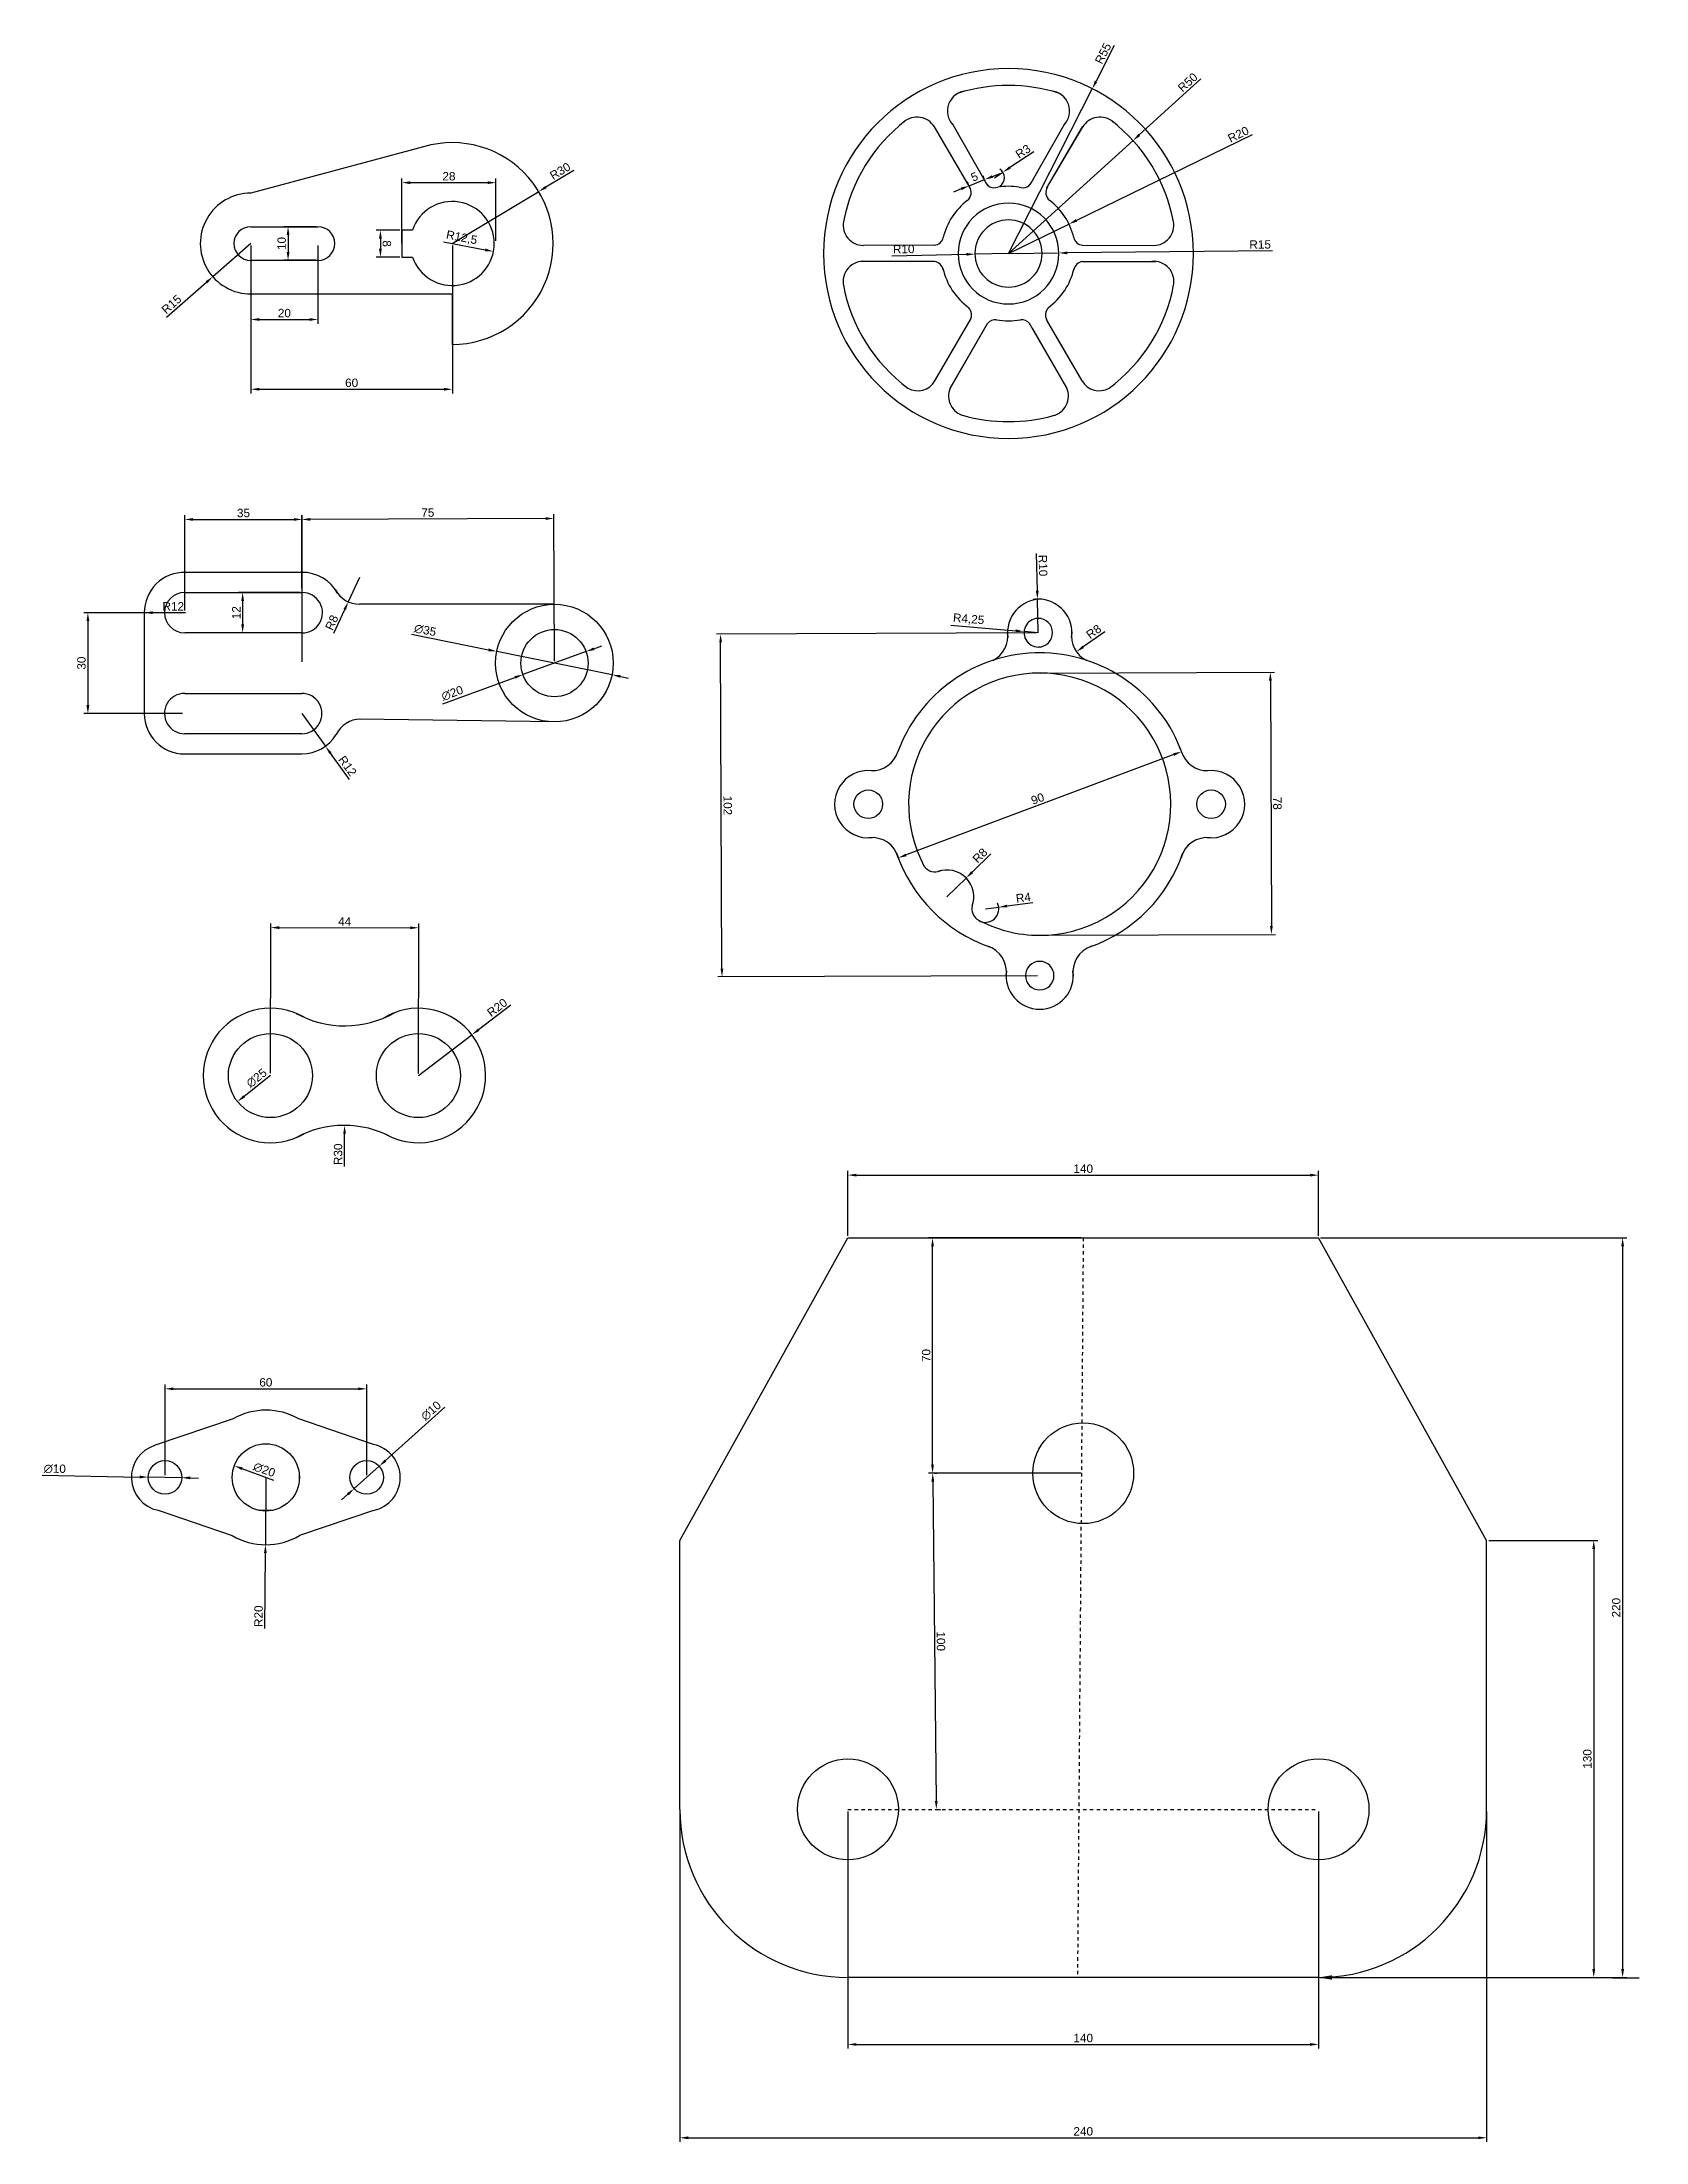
# Model space of a CAD drawing. Header units: millimetres. Extents: x 11680 to 12987, y 5009 to 5634.
# Drawn here: x 12510 to 12987, y 5009 to 5634 of the extents above; entities that cross this region are included whole.
import ezdxf
from ezdxf import colors
from ezdxf.entities.mleader import LeaderData, LeaderLine
from ezdxf.math import Vec2, Vec3

# ---------------------------------------------------------------- set-up
doc = ezdxf.new("R2010")
doc.units = ezdxf.units.MM
doc.linetypes.add('JIS_02_1.0', pattern=[2, 1, -1])
doc.layers.add('NOKTA', color=7, linetype='JIS_02_1.0')
doc.styles.get("Standard").update_dxf_attribs({"font": 'arial.ttf'})
doc.dimstyles.new('ISO-25', dxfattribs={"dimtxt": 2.5, "dimasz": 2.5, "dimexe": 1.25, "dimexo": 0.625, "dimtad": 1, "dimtxsty": 'Standard', "dimcen": 2.5, "dimadec": 0, "dimazin": 0, "dimtfac": 1, "dimtmove": 0, "dimatfit": 3, "dimfxl": 1, "dimarcsym": 0})

msp = doc.modelspace()

# ---------------------------------------------------------------- blocks, each defined once
blk = doc.blocks.new('*D94')
at = {"color": 0, "lineweight": -2, "transparency": 16777216}
for p, q in [((12572.18, 5573.82), (12560.88, 5563.94)), ((12547.12, 5551.91), (12559, 5562.3))]:
    blk.add_line(p, q, dxfattribs=at)
at = {"color": 0, "transparency": 16777216}
blk.add_solid([(12558.73, 5562.61), (12559.28, 5561.98), (12560.88, 5563.94)], dxfattribs=at)
at = {"layer": 'Defpoints', "color": 0, "transparency": 16777216}
for p in [(12572.18, 5573.82), (12560.88, 5563.94)]:
    blk.add_point(p, dxfattribs=at)
at = {"color": 0, "transparency": 16777216, "insert": (12548.6, 5555.73), "char_height": 2.5, "attachment_point": 5, "rotation": 41.1661}
blk.add_mtext('R15', dxfattribs=at)
blk = doc.blocks.new('*D95')
at = {"color": 0, "lineweight": -2, "transparency": 16777216}
for p, q in [((12572.18, 5573.19), (12572.18, 5549.97)), ((12592.18, 5573.19), (12592.18, 5549.97)), ((12574.68, 5551.22), (12589.68, 5551.22))]:
    blk.add_line(p, q, dxfattribs=at)
at = {"color": 0, "transparency": 16777216}
for points in [[(12574.68, 5551.64), (12574.68, 5550.81), (12572.18, 5551.22)], [(12589.68, 5551.64), (12589.68, 5550.81), (12592.18, 5551.22)]]:
    blk.add_solid(points, dxfattribs=at)
at = {"layer": 'Defpoints', "color": 0, "transparency": 16777216}
for p in [(12572.18, 5573.82), (12592.18, 5573.82), (12592.18, 5551.22)]:
    blk.add_point(p, dxfattribs=at)
at = {"color": 0, "transparency": 16777216, "insert": (12582.18, 5553.12), "char_height": 2.5, "attachment_point": 5}
blk.add_mtext('20', dxfattribs=at)
blk = doc.blocks.new('*D96')
at = {"color": 0, "lineweight": -2, "transparency": 16777216}
for p, q in [((12572.18, 5573.19), (12572.18, 5529.23)), ((12632.18, 5573.19), (12632.18, 5529.23)), ((12574.68, 5530.48), (12629.68, 5530.48))]:
    blk.add_line(p, q, dxfattribs=at)
at = {"color": 0, "transparency": 16777216}
for points in [[(12574.68, 5530.89), (12574.68, 5530.06), (12572.18, 5530.48)], [(12629.68, 5530.89), (12629.68, 5530.06), (12632.18, 5530.48)]]:
    blk.add_solid(points, dxfattribs=at)
at = {"layer": 'Defpoints', "color": 0, "transparency": 16777216}
for p in [(12572.18, 5573.82), (12632.18, 5573.82), (12632.18, 5530.48)]:
    blk.add_point(p, dxfattribs=at)
at = {"color": 0, "transparency": 16777216, "insert": (12602.18, 5532.38), "char_height": 2.5, "attachment_point": 5, "rotation": 0.00018}
blk.add_mtext('60', dxfattribs=at)
blk = doc.blocks.new('*D97')
at = {"color": 0, "lineweight": -2, "transparency": 16777216}
for p, q in [((12616.48, 5577.81), (12609.49, 5577.79)), ((12610.74, 5575.29), (12610.75, 5572.29)), ((12616.5, 5569.81), (12609.5, 5569.79))]:
    blk.add_line(p, q, dxfattribs=at)
at = {"color": 0, "transparency": 16777216}
for points in [[(12611.16, 5575.3), (12610.33, 5575.29), (12610.74, 5577.79)], [(12611.17, 5572.3), (12610.33, 5572.29), (12610.75, 5569.79)]]:
    blk.add_solid(points, dxfattribs=at)
at = {"layer": 'Defpoints', "color": 0, "transparency": 16777216}
for p in [(12617.11, 5577.81), (12610.75, 5569.79), (12617.13, 5569.81)]:
    blk.add_point(p, dxfattribs=at)
at = {"color": 0, "transparency": 16777216, "insert": (12612.65, 5573.8), "char_height": 2.5, "attachment_point": 5, "rotation": 270.12124}
blk.add_mtext('8', dxfattribs=at)
blk = doc.blocks.new('*D98')
at = {"color": 0, "lineweight": -2, "transparency": 16777216}
for p, q in [((12591.55, 5578.82), (12582.03, 5578.82)), ((12583.28, 5576.32), (12583.28, 5571.32)), ((12591.55, 5568.82), (12582.03, 5568.82))]:
    blk.add_line(p, q, dxfattribs=at)
at = {"color": 0, "transparency": 16777216}
for points in [[(12582.86, 5576.32), (12583.7, 5576.32), (12583.28, 5578.82)], [(12582.86, 5571.32), (12583.7, 5571.32), (12583.28, 5568.82)]]:
    blk.add_solid(points, dxfattribs=at)
at = {"layer": 'Defpoints', "color": 0, "transparency": 16777216}
for p in [(12592.18, 5578.82), (12583.28, 5568.82), (12592.18, 5568.82)]:
    blk.add_point(p, dxfattribs=at)
at = {"color": 0, "transparency": 16777216, "insert": (12581.38, 5573.82), "char_height": 2.5, "attachment_point": 5, "rotation": 90}
blk.add_mtext('10', dxfattribs=at)
blk = doc.blocks.new('*D99')
at = {"color": 0, "lineweight": -2, "transparency": 16777216}
blk.add_line((12629.52, 5574.32), (12641.95, 5571.92), dxfattribs=at)
at = {"color": 0, "transparency": 16777216}
blk.add_solid([(12642.02, 5572.33), (12641.87, 5571.51), (12644.4, 5571.45)], dxfattribs=at)
at = {"layer": 'Defpoints', "color": 0, "transparency": 16777216}
for p in [(12632.13, 5573.82), (12644.4, 5571.45)]:
    blk.add_point(p, dxfattribs=at)
at = {"color": 0, "transparency": 16777216, "insert": (12634.91, 5575.45), "char_height": 2.5, "attachment_point": 5, "rotation": 349.07491}
blk.add_mtext('R12,5', dxfattribs=at)
blk = doc.blocks.new('*D100')
at = {"color": 0, "lineweight": -2, "transparency": 16777216}
for p, q in [((12668.3, 5595.58), (12659.97, 5590.57)), ((12632.13, 5573.82), (12657.83, 5589.29))]:
    blk.add_line(p, q, dxfattribs=at)
at = {"color": 0, "transparency": 16777216}
blk.add_solid([(12659.76, 5590.93), (12660.19, 5590.22), (12657.83, 5589.29)], dxfattribs=at)
at = {"layer": 'Defpoints', "color": 0, "transparency": 16777216}
for p in [(12657.83, 5589.29), (12632.13, 5573.82)]:
    blk.add_point(p, dxfattribs=at)
at = {"color": 0, "transparency": 16777216, "insert": (12664.23, 5595.35), "char_height": 2.5, "attachment_point": 5, "rotation": 31.03944}
blk.add_mtext('R30', dxfattribs=at)
blk = doc.blocks.new('*D101')
at = {"color": 0, "lineweight": -2, "transparency": 16777216}
for p, q in [((12617.13, 5574.43), (12617.13, 5593.17)), ((12619.63, 5591.92), (12642.63, 5591.92)), ((12645.13, 5574.62), (12645.13, 5593.17))]:
    blk.add_line(p, q, dxfattribs=at)
at = {"color": 0, "transparency": 16777216}
for points in [[(12619.63, 5592.34), (12619.63, 5591.5), (12617.13, 5591.92)], [(12642.63, 5592.34), (12642.63, 5591.5), (12645.13, 5591.92)]]:
    blk.add_solid(points, dxfattribs=at)
at = {"layer": 'Defpoints', "color": 0, "transparency": 16777216}
for p in [(12645.13, 5591.92), (12617.13, 5573.81), (12645.13, 5574)]:
    blk.add_point(p, dxfattribs=at)
at = {"color": 0, "transparency": 16777216, "insert": (12631.13, 5593.82), "char_height": 2.5, "attachment_point": 5}
blk.add_mtext('28', dxfattribs=at)
blk = doc.blocks.new('*D102')
at = {"color": 0, "lineweight": -2, "transparency": 16777216}
for p, q in [((12829.07, 5632.73), (12823.66, 5622.09)), ((12797.59, 5570.84), (12822.52, 5619.86))]:
    blk.add_line(p, q, dxfattribs=at)
at = {"color": 0, "transparency": 16777216}
blk.add_solid([(12823.28, 5622.28), (12824.03, 5621.9), (12822.52, 5619.86)], dxfattribs=at)
at = {"layer": 'Defpoints', "color": 0, "transparency": 16777216}
for p in [(12822.52, 5619.86), (12797.59, 5570.84)]:
    blk.add_point(p, dxfattribs=at)
at = {"color": 0, "transparency": 16777216, "insert": (12825.74, 5630.36), "char_height": 2.5, "attachment_point": 5, "rotation": 63.04374}
blk.add_mtext('R55', dxfattribs=at)
blk = doc.blocks.new('*D103')
at = {"color": 0, "lineweight": -2, "transparency": 16777216}
for p, q in [((12854.85, 5622.77), (12836.48, 5606.11)), ((12797.59, 5570.84), (12834.63, 5604.43))]:
    blk.add_line(p, q, dxfattribs=at)
at = {"color": 0, "transparency": 16777216}
blk.add_solid([(12836.2, 5606.42), (12836.76, 5605.8), (12834.63, 5604.43)], dxfattribs=at)
at = {"layer": 'Defpoints', "color": 0, "transparency": 16777216}
for p in [(12834.63, 5604.43), (12797.59, 5570.84)]:
    blk.add_point(p, dxfattribs=at)
at = {"color": 0, "transparency": 16777216, "insert": (12850.9, 5621.75), "char_height": 2.5, "attachment_point": 5, "rotation": 42.20729}
blk.add_mtext('R50', dxfattribs=at)
blk = doc.blocks.new('*D104')
at = {"color": 0, "lineweight": -2, "transparency": 16777216}
for p, q in [((12870.03, 5606.14), (12817.82, 5580.7)), ((12797.59, 5570.84), (12815.57, 5579.6))]:
    blk.add_line(p, q, dxfattribs=at)
at = {"color": 0, "transparency": 16777216}
blk.add_solid([(12817.63, 5581.07), (12818, 5580.32), (12815.57, 5579.6)], dxfattribs=at)
at = {"layer": 'Defpoints', "color": 0, "transparency": 16777216}
for p in [(12815.57, 5579.6), (12797.59, 5570.84)]:
    blk.add_point(p, dxfattribs=at)
at = {"color": 0, "transparency": 16777216, "insert": (12865.96, 5606.27), "char_height": 2.5, "attachment_point": 5, "rotation": 25.98222}
blk.add_mtext('R20', dxfattribs=at)
blk = doc.blocks.new('*D105')
at = {"color": 0, "lineweight": -2, "transparency": 16777216}
for p, q in [((12762.84, 5570.19), (12785.09, 5570.61)), ((12797.59, 5570.84), (12787.59, 5570.65))]:
    blk.add_line(p, q, dxfattribs=at)
at = {"color": 0, "transparency": 16777216}
blk.add_solid([(12785.09, 5571.02), (12785.1, 5570.19), (12787.59, 5570.65)], dxfattribs=at)
at = {"layer": 'Defpoints', "color": 0, "transparency": 16777216}
for p in [(12787.59, 5570.65), (12797.59, 5570.84)]:
    blk.add_point(p, dxfattribs=at)
at = {"color": 0, "transparency": 16777216, "insert": (12766.41, 5572.16), "char_height": 2.5, "attachment_point": 5, "rotation": 1.06907}
blk.add_mtext('R10', dxfattribs=at)
blk = doc.blocks.new('*D106')
at = {"color": 0, "lineweight": -2, "transparency": 16777216}
for p, q in [((12876.09, 5571.66), (12815.09, 5571.02)), ((12797.59, 5570.84), (12812.59, 5571))]:
    blk.add_line(p, q, dxfattribs=at)
at = {"color": 0, "transparency": 16777216}
blk.add_solid([(12815.09, 5571.44), (12815.09, 5570.6), (12812.59, 5571)], dxfattribs=at)
at = {"layer": 'Defpoints', "color": 0, "transparency": 16777216}
for p in [(12797.59, 5570.84), (12812.59, 5571)]:
    blk.add_point(p, dxfattribs=at)
at = {"color": 0, "transparency": 16777216, "insert": (12872.45, 5573.52), "char_height": 2.5, "attachment_point": 5, "rotation": 0.59897}
blk.add_mtext('R15', dxfattribs=at)
blk = doc.blocks.new('*D107')
at = {"color": 0, "lineweight": -2, "transparency": 16777216}
for p, q in [((12785.74, 5591.26), (12785.39, 5592.15)), ((12785.85, 5590.99), (12790.5, 5592.83)), ((12790.39, 5593.1), (12790.04, 5593.99)), ((12792.82, 5593.75), (12795.15, 5594.67)), ((12783.53, 5590.07), (12781.2, 5589.14))]:
    blk.add_line(p, q, dxfattribs=at)
at = {"color": 0, "transparency": 16777216}
for points in [[(12783.37, 5590.45), (12783.68, 5589.68), (12785.85, 5590.99)], [(12792.67, 5594.14), (12792.97, 5593.36), (12790.5, 5592.83)]]:
    blk.add_solid(points, dxfattribs=at)
at = {"layer": 'Defpoints', "color": 0, "transparency": 16777216}
for p in [(12785.97, 5590.68), (12790.5, 5592.83), (12790.62, 5592.52)]:
    blk.add_point(p, dxfattribs=at)
at = {"color": 0, "transparency": 16777216, "insert": (12787.47, 5593.67), "char_height": 2.5, "attachment_point": 5, "rotation": 21.62284}
blk.add_mtext('5', dxfattribs=at)
blk = doc.blocks.new('*D108')
at = {"color": 0, "lineweight": -2, "transparency": 16777216}
for p, q in [((12805.17, 5601.06), (12798, 5596.39)), ((12793.39, 5593.4), (12795.9, 5595.03))]:
    blk.add_line(p, q, dxfattribs=at)
blk.add_arc((12793.39, 5593.4), 3, 302.61423, 56.90129, dxfattribs=at)
at = {"color": 0, "transparency": 16777216}
blk.add_solid([(12797.77, 5596.74), (12798.22, 5596.04), (12795.9, 5595.03)], dxfattribs=at)
at = {"layer": 'Defpoints', "color": 0, "transparency": 16777216}
for p in [(12793.39, 5593.4), (12795.9, 5595.03)]:
    blk.add_point(p, dxfattribs=at)
at = {"color": 0, "transparency": 16777216, "insert": (12801.92, 5601.21), "char_height": 2.5, "attachment_point": 5, "rotation": 33.02805}
blk.add_mtext('R3', dxfattribs=at)
blk = doc.blocks.new('*D109')
at = {"color": 0, "lineweight": -2, "transparency": 16777216}
blk.add_line((12552.72, 5464.02), (12543.02, 5464.02), dxfattribs=at)
at = {"color": 0, "transparency": 16777216}
blk.add_solid([(12543.02, 5464.43), (12543.02, 5463.6), (12540.52, 5464.02)], dxfattribs=at)
at = {"layer": 'Defpoints', "color": 0, "transparency": 16777216}
for p in [(12540.52, 5464.02), (12552.52, 5464.02)]:
    blk.add_point(p, dxfattribs=at)
at = {"color": 0, "transparency": 16777216, "insert": (12549.12, 5465.9), "char_height": 2.5, "attachment_point": 5}
blk.add_mtext('R12', dxfattribs=at)
blk = doc.blocks.new('*D110')
at = {"color": 0, "lineweight": -2, "transparency": 16777216}
for p, q in [((12552.09, 5464.02), (12522.48, 5464.02)), ((12523.73, 5461.52), (12523.73, 5436.52)), ((12551.89, 5434.02), (12522.48, 5434.02))]:
    blk.add_line(p, q, dxfattribs=at)
at = {"color": 0, "transparency": 16777216}
for points in [[(12523.31, 5461.52), (12524.15, 5461.52), (12523.73, 5464.02)], [(12523.31, 5436.52), (12524.15, 5436.52), (12523.73, 5434.02)]]:
    blk.add_solid(points, dxfattribs=at)
at = {"layer": 'Defpoints', "color": 0, "transparency": 16777216}
for p in [(12552.72, 5464.02), (12523.73, 5434.02), (12552.52, 5434.02)]:
    blk.add_point(p, dxfattribs=at)
at = {"color": 0, "transparency": 16777216, "insert": (12521.83, 5449.02), "char_height": 2.5, "attachment_point": 5, "rotation": 90}
blk.add_mtext('30', dxfattribs=at)
blk = doc.blocks.new('*D111')
at = {"color": 0, "lineweight": -2, "transparency": 16777216}
for p, q in [((12586.89, 5470.02), (12568.51, 5470.02)), ((12569.76, 5467.52), (12569.76, 5460.52)), ((12586.86, 5458.02), (12568.51, 5458.02))]:
    blk.add_line(p, q, dxfattribs=at)
at = {"color": 0, "transparency": 16777216}
for points in [[(12569.34, 5467.52), (12570.17, 5467.52), (12569.76, 5470.02)], [(12569.34, 5460.52), (12570.17, 5460.52), (12569.76, 5458.02)]]:
    blk.add_solid(points, dxfattribs=at)
at = {"layer": 'Defpoints', "color": 0, "transparency": 16777216}
for p in [(12587.52, 5470.02), (12569.76, 5458.02), (12587.49, 5458.02)]:
    blk.add_point(p, dxfattribs=at)
at = {"color": 0, "transparency": 16777216, "insert": (12567.88, 5464.02), "char_height": 2.5, "attachment_point": 5, "rotation": 90}
blk.add_mtext('12', dxfattribs=at)
blk = doc.blocks.new('*D112')
at = {"color": 0, "lineweight": -2, "transparency": 16777216}
for p, q in [((12552.52, 5464.64), (12552.52, 5493)), ((12555.02, 5491.75), (12585.02, 5491.75)), ((12587.52, 5464.64), (12587.52, 5493))]:
    blk.add_line(p, q, dxfattribs=at)
at = {"color": 0, "transparency": 16777216}
for points in [[(12555.02, 5492.17), (12555.02, 5491.33), (12552.52, 5491.75)], [(12585.02, 5492.17), (12585.02, 5491.33), (12587.52, 5491.75)]]:
    blk.add_solid(points, dxfattribs=at)
at = {"layer": 'Defpoints', "color": 0, "transparency": 16777216}
for p in [(12587.52, 5491.75), (12552.52, 5464.02), (12587.52, 5464.02)]:
    blk.add_point(p, dxfattribs=at)
at = {"color": 0, "transparency": 16777216, "insert": (12570.02, 5493.65), "char_height": 2.5, "attachment_point": 5}
blk.add_mtext('35', dxfattribs=at)
blk = doc.blocks.new('*D113')
at = {"color": 0, "lineweight": -2, "transparency": 16777216}
for p, q in [((12587.52, 5449.37), (12587.36, 5493)), ((12659.86, 5492.02), (12589.86, 5491.76)), ((12662.52, 5449.64), (12662.36, 5493.28))]:
    blk.add_line(p, q, dxfattribs=at)
at = {"color": 0, "transparency": 16777216}
for points in [[(12589.86, 5492.17), (12589.86, 5491.34), (12587.36, 5491.75)], [(12659.86, 5492.43), (12659.86, 5491.6), (12662.36, 5492.03)]]:
    blk.add_solid(points, dxfattribs=at)
at = {"layer": 'Defpoints', "color": 0, "transparency": 16777216}
for p in [(12587.36, 5491.75), (12587.52, 5448.74), (12662.52, 5449.02)]:
    blk.add_point(p, dxfattribs=at)
at = {"color": 0, "transparency": 16777216, "insert": (12624.85, 5493.78), "char_height": 2.5, "attachment_point": 5, "rotation": 0.21085}
blk.add_mtext('75', dxfattribs=at)
blk = doc.blocks.new('*D114')
at = {"color": 0, "lineweight": -2, "transparency": 16777216}
for p, q in [((12604.5, 5474.53), (12601.18, 5467.25)), ((12596.92, 5457.89), (12600.14, 5464.97))]:
    blk.add_line(p, q, dxfattribs=at)
at = {"color": 0, "transparency": 16777216}
blk.add_solid([(12599.76, 5465.15), (12600.52, 5464.8), (12601.18, 5467.25)], dxfattribs=at)
at = {"layer": 'Defpoints', "color": 0, "transparency": 16777216}
for p in [(12604.5, 5474.53), (12601.18, 5467.25)]:
    blk.add_point(p, dxfattribs=at)
at = {"color": 0, "transparency": 16777216, "insert": (12596.28, 5461.08), "char_height": 2.5, "attachment_point": 5, "rotation": 65.51702}
blk.add_mtext('R8', dxfattribs=at)
blk = doc.blocks.new('*D115')
at = {"color": 0, "lineweight": -2, "transparency": 16777216}
for p, q in [((12587.37, 5434.02), (12594.41, 5424.3)), ((12601.56, 5414.42), (12595.87, 5422.28))]:
    blk.add_line(p, q, dxfattribs=at)
at = {"color": 0, "transparency": 16777216}
blk.add_solid([(12596.21, 5422.52), (12595.54, 5422.03), (12594.41, 5424.3)], dxfattribs=at)
at = {"layer": 'Defpoints', "color": 0, "transparency": 16777216}
for p in [(12587.37, 5434.02), (12594.41, 5424.3)]:
    blk.add_point(p, dxfattribs=at)
at = {"color": 0, "transparency": 16777216, "insert": (12600.98, 5418.44), "char_height": 2.5, "attachment_point": 5, "rotation": 305.92163}
blk.add_mtext('R12', dxfattribs=at)
blk = doc.blocks.new('*D116')
at = {"color": 0, "lineweight": -2, "transparency": 16777216}
for p, q in [((12674.27, 5453.29), (12676.62, 5454.15)), ((12671.92, 5452.44), (12653.12, 5445.6)), ((12629.27, 5436.92), (12650.77, 5444.74))]:
    blk.add_line(p, q, dxfattribs=at)
at = {"color": 0, "transparency": 16777216}
for points in [[(12674.12, 5453.68), (12674.41, 5452.9), (12671.92, 5452.44)], [(12650.63, 5445.14), (12650.91, 5444.35), (12653.12, 5445.6)]]:
    blk.add_solid(points, dxfattribs=at)
at = {"layer": 'Defpoints', "color": 0, "transparency": 16777216}
for p in [(12671.92, 5452.44), (12653.12, 5445.6)]:
    blk.add_point(p, dxfattribs=at)
at = {"color": 0, "transparency": 16777216, "insert": (12632.14, 5440.06), "char_height": 2.5, "attachment_point": 5, "rotation": 19.99041}
blk.add_mtext('∅20', dxfattribs=at)
blk = doc.blocks.new('*D117')
at = {"color": 0, "lineweight": -2, "transparency": 16777216}
for p, q in [((12619.97, 5457.61), (12642.91, 5452.97)), ((12679.67, 5445.56), (12645.36, 5452.48)), ((12682.12, 5445.06), (12684.57, 5444.57))]:
    blk.add_line(p, q, dxfattribs=at)
at = {"color": 0, "transparency": 16777216}
for points in [[(12643, 5453.38), (12642.83, 5452.57), (12645.36, 5452.48)], [(12682.21, 5445.47), (12682.04, 5444.65), (12679.67, 5445.56)]]:
    blk.add_solid(points, dxfattribs=at)
at = {"layer": 'Defpoints', "color": 0, "transparency": 16777216}
for p in [(12645.36, 5452.48), (12679.67, 5445.56)]:
    blk.add_point(p, dxfattribs=at)
at = {"color": 0, "transparency": 16777216, "insert": (12624.07, 5458.79), "char_height": 2.5, "attachment_point": 5, "rotation": 348.59019}
blk.add_mtext('∅35', dxfattribs=at)
blk = doc.blocks.new('*D119')
at = {"color": 0, "lineweight": -2, "transparency": 16777216}
for p, q in [((12780.48, 5460.29), (12799.73, 5458.63)), ((12806.45, 5458.05), (12802.22, 5458.42))]:
    blk.add_line(p, q, dxfattribs=at)
at = {"color": 0, "transparency": 16777216}
blk.add_solid([(12799.77, 5459.05), (12799.69, 5458.22), (12802.22, 5458.42)], dxfattribs=at)
at = {"layer": 'Defpoints', "color": 0, "transparency": 16777216}
for p in [(12802.22, 5458.42), (12806.45, 5458.05)]:
    blk.add_point(p, dxfattribs=at)
at = {"color": 0, "transparency": 16777216, "insert": (12785.72, 5461.98), "char_height": 2.5, "attachment_point": 5, "rotation": 355.07636}
blk.add_mtext('R4,25', dxfattribs=at)
blk = doc.blocks.new('*D120')
at = {"color": 0, "lineweight": -2, "transparency": 16777216}
for p, q in [((12805.85, 5481.61), (12806.14, 5470.55)), ((12806.45, 5458.05), (12806.2, 5468.05))]:
    blk.add_line(p, q, dxfattribs=at)
blk.add_arc((12806.45, 5458.05), 10, 90.46538, 98.6245, dxfattribs=at)
at = {"color": 0, "transparency": 16777216}
blk.add_solid([(12806.55, 5470.56), (12805.72, 5470.54), (12806.2, 5468.05)], dxfattribs=at)
at = {"layer": 'Defpoints', "color": 0, "transparency": 16777216}
for p in [(12806.2, 5468.05), (12806.45, 5458.05)]:
    blk.add_point(p, dxfattribs=at)
at = {"color": 0, "transparency": 16777216, "insert": (12807.85, 5478.05), "char_height": 2.5, "attachment_point": 5, "rotation": 271.46253}
blk.add_mtext('R10', dxfattribs=at)
blk = doc.blocks.new('*D121')
at = {"color": 0, "lineweight": -2, "transparency": 16777216}
blk.add_line((12826.21, 5458.35), (12819.84, 5453.86), dxfattribs=at)
at = {"color": 0, "transparency": 16777216}
blk.add_solid([(12819.6, 5454.2), (12820.08, 5453.52), (12817.8, 5452.42)], dxfattribs=at)
at = {"layer": 'Defpoints', "color": 0, "transparency": 16777216}
for p in [(12824.34, 5457.03), (12817.8, 5452.42)]:
    blk.add_point(p, dxfattribs=at)
at = {"color": 0, "transparency": 16777216, "insert": (12822.95, 5458.38), "char_height": 2.5, "attachment_point": 5, "rotation": 35.18715}
blk.add_mtext('R8', dxfattribs=at)
blk = doc.blocks.new('*D122')
at = {"color": 0, "lineweight": -2, "transparency": 16777216}
for p, q in [((12792.33, 5392.3), (12786.78, 5386.84)), ((12779.29, 5379.48), (12785, 5385.09))]:
    blk.add_line(p, q, dxfattribs=at)
at = {"color": 0, "transparency": 16777216}
blk.add_solid([(12786.49, 5387.14), (12787.07, 5386.54), (12785, 5385.09)], dxfattribs=at)
at = {"layer": 'Defpoints', "color": 0, "transparency": 16777216}
for p in [(12785, 5385.09), (12779.29, 5379.48)]:
    blk.add_point(p, dxfattribs=at)
at = {"color": 0, "transparency": 16777216, "insert": (12789.11, 5391.8), "char_height": 2.5, "attachment_point": 5, "rotation": 44.52021}
blk.add_mtext('R8', dxfattribs=at)
blk = doc.blocks.new('*D123')
at = {"color": 0, "lineweight": -2, "transparency": 16777216}
for p, q in [((12790.71, 5375.91), (12794.68, 5376.43)), ((12804.87, 5377.75), (12797.16, 5376.75))]:
    blk.add_line(p, q, dxfattribs=at)
blk.add_arc((12790.71, 5375.91), 4, 239.30604, 25.29786, dxfattribs=at)
at = {"color": 0, "transparency": 16777216}
blk.add_solid([(12797.11, 5377.16), (12797.21, 5376.34), (12794.68, 5376.43)], dxfattribs=at)
at = {"layer": 'Defpoints', "color": 0, "transparency": 16777216}
for p in [(12790.71, 5375.91), (12794.68, 5376.43)]:
    blk.add_point(p, dxfattribs=at)
at = {"color": 0, "transparency": 16777216, "insert": (12802.01, 5379.27), "char_height": 2.5, "attachment_point": 5, "rotation": 7.39293}
blk.add_mtext('R4', dxfattribs=at)
blk = doc.blocks.new('*D124')
at = {"color": 0, "lineweight": -2, "transparency": 16777216}
for p, q in [((12846.73, 5421.81), (12767.14, 5391.96)), ((12848.85, 5423.25), (12848.63, 5423.86)), ((12764.59, 5391.65), (12764.36, 5392.26))]:
    blk.add_line(p, q, dxfattribs=at)
at = {"color": 0, "transparency": 16777216}
for points in [[(12846.58, 5422.2), (12846.87, 5421.42), (12849.07, 5422.69)], [(12766.99, 5392.35), (12767.29, 5391.57), (12764.8, 5391.08)]]:
    blk.add_solid(points, dxfattribs=at)
at = {"layer": 'Defpoints', "color": 0, "transparency": 16777216}
for p in [(12849.07, 5422.67), (12764.8, 5391.08), (12764.8, 5391.07)]:
    blk.add_point(p, dxfattribs=at)
at = {"color": 0, "transparency": 16777216, "insert": (12806.26, 5408.67), "char_height": 2.5, "attachment_point": 5, "rotation": 20.557}
blk.add_mtext('90', dxfattribs=at)
blk = doc.blocks.new('*D126')
at = {"color": 0, "lineweight": -2, "transparency": 16777216}
for p, q in [((12807.18, 5446.06), (12876.74, 5446.34)), ((12875.5, 5443.83), (12875.79, 5370.84)), ((12807.49, 5368.06), (12877.05, 5368.34))]:
    blk.add_line(p, q, dxfattribs=at)
at = {"color": 0, "transparency": 16777216}
for points in [[(12875.91, 5443.84), (12875.08, 5443.83), (12875.49, 5446.33)], [(12876.21, 5370.84), (12875.38, 5370.83), (12875.8, 5368.34)]]:
    blk.add_solid(points, dxfattribs=at)
at = {"layer": 'Defpoints', "color": 0, "transparency": 16777216}
for p in [(12806.55, 5446.05), (12806.87, 5368.06), (12875.8, 5368.34)]:
    blk.add_point(p, dxfattribs=at)
at = {"color": 0, "transparency": 16777216, "insert": (12877.55, 5407.34), "char_height": 2.5, "attachment_point": 5, "rotation": 270.23269}
blk.add_mtext('78', dxfattribs=at)
blk = doc.blocks.new('*D127')
at = {"color": 0, "lineweight": -2, "transparency": 16777216}
for p, q in [((12805.83, 5458.05), (12710.69, 5457.67)), ((12712.35, 5358.17), (12711.95, 5455.17)), ((12806.24, 5356.05), (12711.11, 5355.67))]:
    blk.add_line(p, q, dxfattribs=at)
at = {"color": 0, "transparency": 16777216}
for points in [[(12712.37, 5455.17), (12711.54, 5455.17), (12711.94, 5457.67)], [(12712.76, 5358.17), (12711.93, 5358.17), (12712.36, 5355.67)]]:
    blk.add_solid(points, dxfattribs=at)
at = {"layer": 'Defpoints', "color": 0, "transparency": 16777216}
for p in [(12711.94, 5457.67), (12806.45, 5458.05), (12806.87, 5356.06)]:
    blk.add_point(p, dxfattribs=at)
at = {"color": 0, "transparency": 16777216, "insert": (12714.05, 5406.68), "char_height": 2.5, "attachment_point": 5, "rotation": 270.23269}
blk.add_mtext('102', dxfattribs=at)
blk = doc.blocks.new('*D128')
at = {"color": 0, "lineweight": -2, "transparency": 16777216}
blk.add_line((12578.1, 5326.4), (12570.2, 5320.14), dxfattribs=at)
at = {"color": 0, "transparency": 16777216}
blk.add_solid([(12569.94, 5320.47), (12570.46, 5319.82), (12568.24, 5318.59)], dxfattribs=at)
at = {"layer": 'Defpoints', "color": 0, "transparency": 16777216}
for p in [(12587.84, 5334.11), (12568.24, 5318.59)]:
    blk.add_point(p, dxfattribs=at)
at = {"color": 0, "transparency": 16777216, "insert": (12573.91, 5325.59), "char_height": 2.5, "attachment_point": 5, "rotation": 38.38349}
blk.add_mtext('∅25', dxfattribs=at)
blk = doc.blocks.new('*D129')
at = {"color": 0, "lineweight": -2, "transparency": 16777216}
for p, q in [((12649.5, 5347.24), (12639.95, 5339.97)), ((12622.04, 5326.35), (12637.96, 5338.46))]:
    blk.add_line(p, q, dxfattribs=at)
at = {"color": 0, "transparency": 16777216}
blk.add_solid([(12639.7, 5340.31), (12640.2, 5339.64), (12637.96, 5338.46)], dxfattribs=at)
at = {"layer": 'Defpoints', "color": 0, "transparency": 16777216}
for p in [(12637.96, 5338.46), (12622.04, 5326.35)]:
    blk.add_point(p, dxfattribs=at)
at = {"color": 0, "transparency": 16777216, "insert": (12645.48, 5346.57), "char_height": 2.5, "attachment_point": 5, "rotation": 37.2602}
blk.add_mtext('R20', dxfattribs=at)
blk = doc.blocks.new('*D130')
at = {"color": 0, "lineweight": -2, "transparency": 16777216}
blk.add_line((12600.06, 5299.31), (12600.08, 5309.02), dxfattribs=at)
at = {"color": 0, "transparency": 16777216}
blk.add_solid([(12599.67, 5309.02), (12600.5, 5309.02), (12600.09, 5311.52)], dxfattribs=at)
at = {"layer": 'Defpoints', "color": 0, "transparency": 16777216}
for p in [(12600.09, 5311.52), (12600.01, 5281.52)]:
    blk.add_point(p, dxfattribs=at)
at = {"color": 0, "transparency": 16777216, "insert": (12598.16, 5302.92), "char_height": 2.5, "attachment_point": 5, "rotation": 89.83767}
blk.add_mtext('R30', dxfattribs=at)
blk = doc.blocks.new('*D131')
at = {"color": 0, "lineweight": -2, "transparency": 16777216}
for p, q in [((12578.1, 5327.02), (12578.14, 5371.59)), ((12580.64, 5370.34), (12619.64, 5370.3)), ((12622.1, 5326.98), (12622.14, 5371.55))]:
    blk.add_line(p, q, dxfattribs=at)
at = {"color": 0, "transparency": 16777216}
for points in [[(12580.64, 5370.76), (12580.64, 5369.92), (12578.14, 5370.34)], [(12619.64, 5370.72), (12619.64, 5369.89), (12622.14, 5370.3)]]:
    blk.add_solid(points, dxfattribs=at)
at = {"layer": 'Defpoints', "color": 0, "transparency": 16777216}
for p in [(12622.14, 5370.3), (12578.1, 5326.4), (12622.1, 5326.35)]:
    blk.add_point(p, dxfattribs=at)
at = {"color": 0, "transparency": 16777216, "insert": (12600.14, 5372.2), "char_height": 2.5, "attachment_point": 5, "rotation": 359.9434}
blk.add_mtext('44', dxfattribs=at)
blk = doc.blocks.new('*D132')
at = {"color": 0, "lineweight": -2, "transparency": 16777216}
for p, q in [((12510.08, 5207.46), (12539.17, 5206.94)), ((12551.67, 5206.72), (12541.67, 5206.9)), ((12554.17, 5206.68), (12556.67, 5206.64))]:
    blk.add_line(p, q, dxfattribs=at)
at = {"color": 0, "transparency": 16777216}
for points in [[(12539.18, 5207.36), (12539.16, 5206.53), (12541.67, 5206.9)], [(12554.18, 5207.1), (12554.16, 5206.26), (12551.67, 5206.72)]]:
    blk.add_solid(points, dxfattribs=at)
at = {"layer": 'Defpoints', "color": 0, "transparency": 16777216}
for p in [(12541.67, 5206.9), (12551.67, 5206.72)]:
    blk.add_point(p, dxfattribs=at)
at = {"color": 0, "transparency": 16777216, "insert": (12513.88, 5209.36), "char_height": 2.5, "attachment_point": 5, "rotation": 358.99059}
blk.add_mtext('∅10', dxfattribs=at)
blk = doc.blocks.new('*D133')
at = {"color": 0, "lineweight": -2, "transparency": 16777216}
blk.add_line((12579.06, 5205.93), (12569.63, 5209.4), dxfattribs=at)
at = {"color": 0, "transparency": 16777216}
blk.add_solid([(12569.78, 5209.8), (12569.49, 5209.01), (12567.29, 5210.27)], dxfattribs=at)
at = {"layer": 'Defpoints', "color": 0, "transparency": 16777216}
for p in [(12567.29, 5210.27), (12586.05, 5203.36)]:
    blk.add_point(p, dxfattribs=at)
at = {"color": 0, "transparency": 16777216, "insert": (12576.2, 5209.09), "char_height": 2.5, "attachment_point": 5, "rotation": 339.78036}
blk.add_mtext('∅20', dxfattribs=at)
blk = doc.blocks.new('*D134')
at = {"color": 0, "lineweight": -2, "transparency": 16777216}
for p, q in [((12576.67, 5206.81), (12576.54, 5186.81)), ((12576.38, 5161.91), (12576.53, 5184.31))]:
    blk.add_line(p, q, dxfattribs=at)
at = {"color": 0, "transparency": 16777216}
blk.add_solid([(12576.11, 5184.32), (12576.94, 5184.31), (12576.54, 5186.81)], dxfattribs=at)
at = {"layer": 'Defpoints', "color": 0, "transparency": 16777216}
for p in [(12576.67, 5206.81), (12576.54, 5186.81)]:
    blk.add_point(p, dxfattribs=at)
at = {"color": 0, "transparency": 16777216, "insert": (12574.5, 5165.53), "char_height": 2.5, "attachment_point": 5, "rotation": 89.63163}
blk.add_mtext('R20', dxfattribs=at)
blk = doc.blocks.new('*D135')
at = {"color": 0, "lineweight": -2, "transparency": 16777216}
for p, q in [((12629.95, 5227.67), (12612.26, 5211.82)), ((12602.95, 5203.48), (12610.4, 5210.15)), ((12601.08, 5201.81), (12599.22, 5200.14))]:
    blk.add_line(p, q, dxfattribs=at)
at = {"color": 0, "transparency": 16777216}
for points in [[(12611.98, 5212.13), (12612.54, 5211.51), (12610.4, 5210.15)], [(12600.81, 5202.12), (12601.36, 5201.5), (12602.95, 5203.48)]]:
    blk.add_solid(points, dxfattribs=at)
at = {"layer": 'Defpoints', "color": 0, "transparency": 16777216}
for p in [(12610.4, 5210.15), (12602.95, 5203.48)]:
    blk.add_point(p, dxfattribs=at)
at = {"color": 0, "transparency": 16777216, "insert": (12625.83, 5226.62), "char_height": 2.5, "attachment_point": 5, "rotation": 41.85026}
blk.add_mtext('∅10', dxfattribs=at)
blk = doc.blocks.new('*D136')
at = {"color": 0, "lineweight": -2, "transparency": 16777216}
for p, q in [((12546.67, 5207.44), (12546.67, 5234.42)), ((12606.67, 5207.44), (12606.67, 5234.42)), ((12549.17, 5233.17), (12604.17, 5233.17))]:
    blk.add_line(p, q, dxfattribs=at)
at = {"color": 0, "transparency": 16777216}
for points in [[(12549.17, 5233.58), (12549.17, 5232.75), (12546.67, 5233.17)], [(12604.17, 5233.58), (12604.17, 5232.75), (12606.67, 5233.17)]]:
    blk.add_solid(points, dxfattribs=at)
at = {"layer": 'Defpoints', "color": 0, "transparency": 16777216}
for p in [(12606.67, 5233.17), (12546.67, 5206.81), (12606.67, 5206.81)]:
    blk.add_point(p, dxfattribs=at)
at = {"color": 0, "transparency": 16777216, "insert": (12576.67, 5235.07), "char_height": 2.5, "attachment_point": 5}
blk.add_mtext('60', dxfattribs=at)
blk = doc.blocks.new('*D137')
at = {"color": 0, "lineweight": -2, "transparency": 16777216}
for p, q in [((12749.82, 5107.45), (12749.82, 5036.91)), ((12889.82, 5107.45), (12889.82, 5036.91)), ((12752.32, 5038.16), (12887.32, 5038.16))]:
    blk.add_line(p, q, dxfattribs=at)
at = {"color": 0, "transparency": 16777216}
for points in [[(12752.32, 5038.58), (12752.32, 5037.75), (12749.82, 5038.16)], [(12887.32, 5038.58), (12887.32, 5037.75), (12889.82, 5038.16)]]:
    blk.add_solid(points, dxfattribs=at)
at = {"layer": 'Defpoints', "color": 0, "transparency": 16777216}
for p in [(12749.82, 5108.07), (12889.82, 5108.07), (12889.82, 5038.16)]:
    blk.add_point(p, dxfattribs=at)
at = {"color": 0, "transparency": 16777216, "insert": (12819.82, 5040.06), "char_height": 2.5, "attachment_point": 5}
blk.add_mtext('140', dxfattribs=at)
blk = doc.blocks.new('*D138')
at = {"color": 0, "lineweight": -2, "transparency": 16777216}
for p, q in [((12699.82, 5107.45), (12699.82, 5009.15)), ((12939.82, 5107.45), (12939.82, 5009.15)), ((12702.32, 5010.4), (12937.32, 5010.4))]:
    blk.add_line(p, q, dxfattribs=at)
at = {"color": 0, "transparency": 16777216}
for points in [[(12702.32, 5010.81), (12702.32, 5009.98), (12699.82, 5010.4)], [(12937.32, 5010.81), (12937.32, 5009.98), (12939.82, 5010.4)]]:
    blk.add_solid(points, dxfattribs=at)
at = {"layer": 'Defpoints', "color": 0, "transparency": 16777216}
for p in [(12699.82, 5108.07), (12939.82, 5108.07), (12939.82, 5010.4)]:
    blk.add_point(p, dxfattribs=at)
at = {"color": 0, "transparency": 16777216, "insert": (12819.82, 5012.3), "char_height": 2.5, "attachment_point": 5}
blk.add_mtext('240', dxfattribs=at)
blk = doc.blocks.new('*D139')
at = {"color": 0, "lineweight": -2, "transparency": 16777216}
for p, q in [((12940.45, 5188.07), (12972.94, 5188.07)), ((12971.69, 5185.57), (12971.69, 5060.57)), ((12940.45, 5058.07), (12972.94, 5058.07))]:
    blk.add_line(p, q, dxfattribs=at)
at = {"color": 0, "transparency": 16777216}
for points in [[(12971.27, 5185.57), (12972.11, 5185.57), (12971.69, 5188.07)], [(12971.27, 5060.57), (12972.11, 5060.57), (12971.69, 5058.07)]]:
    blk.add_solid(points, dxfattribs=at)
at = {"layer": 'Defpoints', "color": 0, "transparency": 16777216}
for p in [(12939.82, 5188.07), (12939.82, 5058.07), (12971.69, 5058.07)]:
    blk.add_point(p, dxfattribs=at)
at = {"color": 0, "transparency": 16777216, "insert": (12969.79, 5123.07), "char_height": 2.5, "attachment_point": 5, "rotation": 90}
blk.add_mtext('130', dxfattribs=at)
blk = doc.blocks.new('*D140')
at = {"color": 0, "lineweight": -2, "transparency": 16777216}
for p, q in [((12890.45, 5278.07), (12981.53, 5278.07)), ((12980.28, 5275.57), (12980.28, 5060.57)), ((12890.45, 5058.07), (12981.53, 5058.07))]:
    blk.add_line(p, q, dxfattribs=at)
at = {"color": 0, "transparency": 16777216}
for points in [[(12979.86, 5275.57), (12980.7, 5275.57), (12980.28, 5278.07)], [(12979.86, 5060.57), (12980.7, 5060.57), (12980.28, 5058.07)]]:
    blk.add_solid(points, dxfattribs=at)
at = {"layer": 'Defpoints', "color": 0, "transparency": 16777216}
for p in [(12889.82, 5278.07), (12889.82, 5058.07), (12980.28, 5058.07)]:
    blk.add_point(p, dxfattribs=at)
at = {"color": 0, "transparency": 16777216, "insert": (12978.38, 5168.07), "char_height": 2.5, "attachment_point": 5, "rotation": 90}
blk.add_mtext('220', dxfattribs=at)
blk = doc.blocks.new('*D141')
at = {"color": 0, "lineweight": -2, "transparency": 16777216}
for p, q in [((12749.82, 5278.7), (12749.82, 5297.98)), ((12752.32, 5296.73), (12887.32, 5296.73)), ((12889.82, 5278.7), (12889.82, 5297.98))]:
    blk.add_line(p, q, dxfattribs=at)
at = {"color": 0, "transparency": 16777216}
for points in [[(12752.32, 5297.14), (12752.32, 5296.31), (12749.82, 5296.73)], [(12887.32, 5297.14), (12887.32, 5296.31), (12889.82, 5296.73)]]:
    blk.add_solid(points, dxfattribs=at)
at = {"layer": 'Defpoints', "color": 0, "transparency": 16777216}
for p in [(12889.82, 5296.73), (12749.82, 5278.07), (12889.82, 5278.07)]:
    blk.add_point(p, dxfattribs=at)
at = {"color": 0, "transparency": 16777216, "insert": (12819.82, 5298.63), "char_height": 2.5, "attachment_point": 5}
blk.add_mtext('140', dxfattribs=at)
blk = doc.blocks.new('*D142')
at = {"color": 0, "lineweight": -2, "transparency": 16777216}
for p, q in [((12819.2, 5278.07), (12773.75, 5278.07)), ((12775, 5210.57), (12775, 5275.57)), ((12819.2, 5208.07), (12773.75, 5208.07))]:
    blk.add_line(p, q, dxfattribs=at)
at = {"color": 0, "transparency": 16777216}
for points in [[(12774.58, 5275.57), (12775.41, 5275.57), (12775, 5278.07)], [(12774.58, 5210.57), (12775.41, 5210.57), (12775, 5208.07)]]:
    blk.add_solid(points, dxfattribs=at)
at = {"layer": 'Defpoints', "color": 0, "transparency": 16777216}
for p in [(12775, 5278.07), (12819.82, 5278.07), (12819.82, 5208.07)]:
    blk.add_point(p, dxfattribs=at)
at = {"color": 0, "transparency": 16777216, "insert": (12773.1, 5243.07), "char_height": 2.5, "attachment_point": 5, "rotation": 90}
blk.add_mtext('70', dxfattribs=at)
blk = doc.blocks.new('*D143')
at = {"color": 0, "lineweight": -2, "transparency": 16777216}
for p, q in [((12775.07, 5205.57), (12776.1, 5110.58)), ((12775.62, 5208.08), (12776.29, 5208.09)), ((12776.7, 5108.09), (12777.37, 5108.09))]:
    blk.add_line(p, q, dxfattribs=at)
at = {"color": 0, "transparency": 16777216}
for points in [[(12775.49, 5205.58), (12774.66, 5205.57), (12775.04, 5208.07)], [(12776.51, 5110.58), (12775.68, 5110.57), (12776.12, 5108.08)]]:
    blk.add_solid(points, dxfattribs=at)
at = {"layer": 'Defpoints', "color": 0, "transparency": 16777216}
for p in [(12775, 5208.07), (12776.07, 5108.08), (12776.12, 5108.08)]:
    blk.add_point(p, dxfattribs=at)
at = {"color": 0, "transparency": 16777216, "insert": (12777.48, 5158.1), "char_height": 2.5, "attachment_point": 5, "rotation": 270.61714}
blk.add_mtext('100', dxfattribs=at)

# ---------------------------------------------------------------- dimensions: what is measured, and where the dimension line sits
for center, mpoint, picture, middle in [((12797.591, 5570.838), (12822.523, 5619.863), '*D102', (12827.426, 5629.503)), ((12797.591, 5570.838), (12834.627, 5604.429), '*D103', (12852.176, 5620.345)), ((12797.591, 5570.838), (12815.57, 5579.6), '*D104', (12866.792, 5604.563)), ((12793.386, 5593.396), (12795.901, 5595.031), '*D108', (12802.954, 5599.616)), ((12632.127, 5573.816), (12644.4, 5571.447), '*D99', (12634.505, 5573.357)), ((12572.176, 5573.816), (12560.884, 5563.943), '*D94', (12549.851, 5554.295)), ((12797.591, 5570.838), (12787.593, 5570.652), '*D105', (12766.45, 5570.257)), ((12797.591, 5570.838), (12812.59, 5570.995), '*D106', (12872.466, 5571.621)), ((12806.454, 5458.054), (12806.199, 5468.051), '*D120', (12805.945, 5478)), ((12552.519, 5464.018), (12540.519, 5464.018), '*D109', (12549.118, 5464.018)), ((12806.454, 5458.054), (12802.22, 5458.419), '*D119', (12785.539, 5459.856)), ((12824.339, 5457.028), (12817.801, 5452.418), '*D121', (12824.048, 5456.822)), ((12622.042, 5326.352), (12637.96, 5338.46), '*D129', (12646.633, 5345.058)), ((12600.006, 5281.522), (12600.091, 5311.522), '*D130', (12600.067, 5302.914)), ((12576.671, 5206.812), (12576.543, 5186.812), '*D134', (12576.406, 5165.517))]:
    dim = msp.add_radius_dim(center=center, mpoint=mpoint, dimstyle='ISO-25')
    dim.commit()
    dim.dimension.update_dxf_attribs({"geometry": picture, "text_midpoint": middle, "dimtype": 164})
for center, mpoint, picture, middle in [((12632.127, 5573.816), (12657.831, 5589.285), '*D100', (12664.225, 5595.354)), ((12604.495, 5474.53), (12601.18, 5467.249), '*D114', (12596.282, 5461.081)), ((12587.367, 5434.019), (12594.408, 5424.301), '*D115', (12600.975, 5418.44)), ((12779.291, 5379.478), (12784.995, 5385.088), '*D122', (12789.112, 5391.803)), ((12790.714, 5375.915), (12794.681, 5376.43), '*D123', (12802.012, 5379.271))]:
    dim = msp.add_radius_dim(center=center, mpoint=mpoint, dimstyle='ISO-25')
    dim.commit()
    dim.dimension.update_dxf_attribs({"geometry": picture, "text_midpoint": middle})
for base, p1, p2, picture, middle in [((12645.126, 5591.921), (12617.127, 5573.808), (12645.126, 5573.996), '*D101', (12631.126, 5593.822)), ((12592.176, 5551.222), (12572.176, 5573.816), (12592.176, 5573.816), '*D95', (12582.176, 5553.123)), ((12587.519, 5491.75), (12552.519, 5464.018), (12587.519, 5464.018), '*D112', (12570.019, 5493.652)), ((12889.822, 5296.726), (12749.822, 5278.073), (12889.822, 5278.073), '*D141', (12819.822, 5298.627)), ((12606.671, 5233.165), (12546.671, 5206.812), (12606.671, 5206.812), '*D136', (12576.671, 5235.067)), ((12939.822, 5010.397), (12699.822, 5108.073), (12939.822, 5108.073), '*D138', (12819.822, 5012.298)), ((12889.822, 5038.162), (12749.822, 5108.073), (12889.822, 5108.073), '*D137', (12819.822, 5040.063))]:
    dim = msp.add_linear_dim(base=base, p1=p1, p2=p2, dimstyle='ISO-25')
    dim.commit()
    dim.dimension.update_dxf_attribs({"geometry": picture, "text_midpoint": middle})
for p1, p2, distance, picture, middle in [((12785.973, 5590.675), (12790.621, 5592.518), 0.336, '*D107', (12787.474, 5593.671)), ((12617.11, 5577.808), (12617.127, 5569.808), -6.372, '*D97', (12612.647, 5573.799)), ((12572.176, 5573.816), (12632.176, 5573.816), -43.34, '*D96', (12602.177, 5532.378)), ((12662.519, 5449.018), (12587.52, 5448.742), -43.007, '*D113', (12624.854, 5493.783)), ((12806.869, 5356.056), (12806.454, 5458.054), 94.513, '*D127', (12714.051, 5406.679)), ((12806.552, 5446.054), (12806.869, 5368.056), 68.935, '*D126', (12877.546, 5407.343)), ((12849.073, 5422.669), (12764.805, 5391.067), -0.019, '*D124', (12806.265, 5408.666)), ((12578.096, 5326.395), (12622.096, 5326.352), 43.948, '*D131', (12600.142, 5372.196)), ((12774.997, 5208.073), (12776.074, 5108.078), 0.048, '*D143', (12777.485, 5158.096))]:
    dim = msp.add_aligned_dim(p1=p1, p2=p2, distance=distance, dimstyle='ISO-25')
    dim.commit()
    dim.dimension.update_dxf_attribs({"geometry": picture, "text_midpoint": middle})
for base, p1, p2, picture, middle in [((12583.28, 5568.816), (12592.176, 5578.816), (12592.176, 5568.816), '*D98', (12581.379, 5573.816)), ((12569.758, 5458.018), (12587.519, 5470.018), (12587.489, 5458.018), '*D111', (12567.878, 5464.018)), ((12523.73, 5434.018), (12552.717, 5464.018), (12552.519, 5434.018), '*D110', (12521.828, 5449.018)), ((12774.997, 5278.073), (12819.822, 5208.073), (12819.822, 5278.073), '*D142', (12773.096, 5243.073)), ((12980.28, 5058.073), (12889.822, 5278.073), (12889.822, 5058.073), '*D140', (12978.378, 5168.073)), ((12971.69, 5058.073), (12939.822, 5188.073), (12939.822, 5058.073), '*D139', (12969.788, 5123.073))]:
    dim = msp.add_linear_dim(base=base, p1=p1, p2=p2, angle=90, dimstyle='ISO-25')
    dim.commit()
    dim.dimension.update_dxf_attribs({"geometry": picture, "text_midpoint": middle})
for p1, p2, picture, middle in [((12679.673, 5445.556), (12645.365, 5452.48), '*D117', (12623.676, 5456.857)), ((12671.917, 5452.437), (12653.122, 5445.6), '*D116', (12632.811, 5438.211)), ((12587.84, 5334.113), (12568.243, 5318.59), '*D128', (12575.13, 5324.045)), ((12602.947, 5203.476), (12610.396, 5210.148), '*D135', (12627.145, 5225.15)), ((12551.67, 5206.724), (12541.672, 5206.9), '*D132', (12513.846, 5207.39)), ((12586.055, 5203.356), (12567.287, 5210.268), '*D133', (12575.518, 5207.237))]:
    dim = msp.add_diameter_dim_2p(p1=p1, p2=p2, dimstyle='ISO-25')
    dim.commit()
    dim.dimension.update_dxf_attribs({"geometry": picture, "text_midpoint": middle, "dimtype": 163})

# ---------------------------------------------------------------- linework, layer by layer
for p, q in [((12781.09, 5609.042), (12790.529, 5592.481)), ((12814.092, 5609.042), (12804.653, 5592.481)), ((12775.528, 5608.507), (12775.545, 5608.517)), ((12786.162, 5590.352), (12775.528, 5608.507)), ((12786.158, 5590.359), (12775.529, 5608.507)), ((12809.02, 5590.352), (12819.654, 5608.507)), ((12809.024, 5590.359), (12819.653, 5608.507)), ((12819.654, 5608.507), (12819.637, 5608.517)), ((12623.606, 5602.581), (12572.176, 5588.816)), ((12790.344, 5592.806), (12790.529, 5592.481)), ((12791.143, 5591.404), (12791.235, 5591.244)), ((12804.039, 5591.404), (12803.947, 5591.244)), ((12804.838, 5592.806), (12804.653, 5592.481)), ((12785.335, 5586.645), (12785.341, 5586.637)), ((12809.848, 5586.645), (12809.841, 5586.637)), ((12572.176, 5578.816), (12592.176, 5578.816)), ((12617.127, 5573.808), (12617.11, 5577.808)), ((12617.11, 5577.808), (12617.127, 5569.808)), ((12620.281, 5577.808), (12617.11, 5577.808)), ((12748.511, 5580.3), (12748.491, 5580.303)), ((12846.671, 5580.3), (12846.691, 5580.303)), ((12775.544, 5573.292), (12754.418, 5573.248)), ((12754.418, 5573.249), (12754.418, 5573.248)), ((12778.155, 5575.627), (12778.175, 5575.622)), ((12817.027, 5575.627), (12817.007, 5575.622)), ((12819.638, 5573.292), (12840.764, 5573.248)), ((12840.764, 5573.249), (12840.764, 5573.248)), ((12592.176, 5568.816), (12572.176, 5568.816)), ((12617.127, 5569.808), (12620.287, 5569.808)), ((12775.544, 5568.505), (12753.794, 5568.505)), ((12775.544, 5568.505), (12775.544, 5568.478)), ((12819.638, 5568.505), (12819.638, 5568.478)), ((12819.638, 5568.505), (12841.388, 5568.505)), ((12572.094, 5558.816), (12632.094, 5558.816)), ((12632.094, 5558.816), (12632.062, 5543.817)), ((12775.701, 5532.929), (12786.159, 5551.037)), ((12780.23, 5530.772), (12791.35, 5550.029)), ((12790.489, 5548.537), (12780.23, 5530.772)), ((12786.256, 5551.206), (12786.159, 5551.037)), ((12814.952, 5530.772), (12803.832, 5550.029)), ((12804.693, 5548.537), (12814.952, 5530.772)), ((12808.926, 5551.206), (12809.023, 5551.037)), ((12819.481, 5532.929), (12809.023, 5551.037)), ((12587.367, 5476.017), (12552.671, 5476.017)), ((12552.519, 5470.018), (12587.519, 5470.018)), ((12604.495, 5466.53), (12604.495, 5466.518)), ((12662.519, 5466.518), (12604.495, 5466.518)), ((12540.519, 5464.018), (12540.519, 5434.018)), ((12587.519, 5458.018), (12552.519, 5458.018)), ((12806.489, 5453.804), (12806.488, 5453.879)), ((12552.519, 5440.018), (12587.435, 5440.018)), ((12587.367, 5440.018), (12587.367, 5440.019)), ((12587.398, 5440.018), (12587.398, 5440.018)), ((12587.398, 5428.019), (12552.445, 5428.019)), ((12552.519, 5428.019), (12552.519, 5428.018)), ((12662.519, 5431.518), (12604.592, 5432.311)), ((12552.519, 5422.018), (12587.367, 5422.018)), ((12587.367, 5422.018), (12587.367, 5422.019)), ((12699.822, 5188.073), (12749.822, 5278.073)), ((12749.822, 5278.073), (12889.822, 5278.073)), ((12749.822, 5278.073), (12819.822, 5278.073)), ((12939.822, 5188.073), (12889.822, 5278.073)), ((12566.901, 5224.263), (12543.777, 5216.384)), ((12608.681, 5216.608), (12586.441, 5224.263)), ((12586.546, 5208.387), (12586.566, 5205.367)), ((12586.557, 5206.812), (12586.671, 5206.812)), ((12544.609, 5197.027), (12566.671, 5189.491)), ((12578.681, 5197.016), (12574.662, 5197.016)), ((12576.671, 5197.016), (12576.671, 5196.812)), ((12608.681, 5197.016), (12586.671, 5189.491)), ((12699.822, 5108.073), (12699.822, 5188.073)), ((12939.822, 5108.073), (12939.822, 5188.073)), ((12889.822, 5058.073), (12749.822, 5058.073))]:
    msp.add_line(p, q)
for centre, radius in [((12662.519, 5449.018), 17.5), ((12662.519, 5449.018), 10), ((12755.869, 5407.056), 4.25), ((12857.869, 5407.056), 4.25), ((12578.042, 5326.352), 12.5), ((12622.042, 5326.352), 12.5), ((12819.822, 5208.073), 15), ((12576.671, 5206.812), 10), ((12546.671, 5206.812), 5), ((12606.671, 5206.812), 5), ((12749.822, 5108.073), 15), ((12889.822, 5108.073), 15)]:
    msp.add_circle(centre, radius)
for centre, radius, start, end in [((12797.591, 5570.838), 55, 90, 270), ((12797.591, 5570.838), 55, 270, 90), ((12785.403, 5613.214), 6, 95.25672, 224.048816), ((12797.591, 5570.838), 50, 90, 107.333921), ((12797.591, 5570.838), 50, 72.666079, 90), ((12809.779, 5613.214), 6, 315.951184, 84.74328), ((12797.591, 5570.838), 50, 127.872292, 169.088646), ((12797.591, 5570.838), 50, 127.872292, 169.088646), ((12770.381, 5605.423), 6, 30.924657, 130.882012), ((12824.801, 5605.423), 6, 49.117988, 149.075343), ((12797.591, 5570.838), 50, 10.911354, 52.127708), ((12797.591, 5570.838), 50, 10.911354, 52.127708), ((12632.127, 5573.816), 30, 269.875979, 106.50094), ((12783.482, 5589.004), 3, 308.146351, 33.858548), ((12793.386, 5593.396), 3, 197.750311, 290.677605), ((12797.591, 5570.838), 20, 90, 99.048641), ((12797.591, 5570.838), 20, 80.951359, 90), ((12801.796, 5593.396), 3, 249.322395, 342.249689), ((12811.701, 5589.004), 3, 146.141452, 231.853649), ((12572.176, 5573.816), 15, 90, 270.314708), ((12632.127, 5573.816), 12.5, 198.703032, 161.377173), ((12797.591, 5570.838), 20, 127.790427, 166.158957), ((12797.591, 5570.838), 15, 90, 270), ((12797.591, 5570.838), 15, 270, 90), ((12797.591, 5570.838), 20, 13.841043, 52.209573), ((12572.176, 5573.816), 5, 90, 270), ((12592.176, 5573.816), 5, 270, 90), ((12754.418, 5579.249), 6, 169.914675, 270), ((12797.591, 5570.838), 10, 90, 270), ((12797.591, 5570.838), 10, 270, 90), ((12840.764, 5579.249), 6, 270, 10.085325), ((12775.226, 5576.275), 3, 276.085619, 347.515036), ((12819.956, 5576.275), 3, 192.484964, 263.914381), ((12754.38, 5562.534), 6, 84.394494, 192.477543), ((12775.228, 5565.495), 3, 9.770859, 83.943454), ((12797.591, 5570.838), 20, 192.888327, 233.744061), ((12797.591, 5570.838), 20, 306.255939, 347.111673), ((12819.954, 5565.495), 3, 96.056546, 170.229141), ((12840.802, 5562.534), 6, 347.522457, 95.605506), ((12797.591, 5570.838), 50, 190.68716, 233.25806), ((12797.591, 5570.838), 50, 306.74194, 349.31284), ((12783.611, 5552.621), 3, 328.139912, 44.156721), ((12811.571, 5552.621), 3, 135.843279, 211.860088), ((12793.711, 5548.177), 3, 84.422494, 141.884773), ((12797.591, 5570.838), 20, 259.663002, 270), ((12797.591, 5570.838), 20, 270, 280.336998), ((12801.471, 5548.177), 3, 38.115227, 95.577506), ((12770.566, 5536.032), 6, 241.251131, 328.856104), ((12785.764, 5528.454), 6, 157.273484, 256.413342), ((12809.418, 5528.454), 6, 283.586658, 22.726516), ((12824.616, 5536.032), 6, 211.143896, 298.748869), ((12797.591, 5570.838), 50, 254.168251, 270), ((12797.591, 5570.838), 50, 270, 285.831749), ((12552.519, 5464.018), 12, 89.276575, 180), ((12587.519, 5464.018), 12, 29.084417, 90.723425), ((12552.519, 5464.018), 6, 90, 270), ((12587.519, 5464.018), 6, 269.710636, 90), ((12604.495, 5474.53), 8, 207.741608, 270), ((12807.283, 5458.054), 10, 89.534624, 188.285163), ((12806.454, 5458.054), 10, 351.714837, 90.465376), ((12806.454, 5458.054), 4.25, 84.406674, 270.465376), ((12806.454, 5458.054), 4.25, 270.465376, 90.465376), ((12807.283, 5458.054), 4.25, 89.534624, 95.593326), ((12789.398, 5457.028), 8, 295.844224, 9.539993), ((12806.869, 5407.056), 51, 100.703283, 100.787166), ((12807.283, 5458.054), 4.25, 259.224886, 269.534624), ((12824.339, 5457.028), 8, 170.460007, 244.155776), ((12806.869, 5407.056), 51, 79.212834, 79.296717), ((12806.869, 5407.056), 45, 89.534624, 160.62188), ((12806.869, 5407.056), 45, 19.37812, 90.465376), ((12806.869, 5407.056), 39, 89.534624, 208.325652), ((12806.869, 5407.056), 39, 270, 90.465376), ((12552.519, 5434.018), 6, 90, 270.708797), ((12587.367, 5434.019), 6, 269.710636, 90.64704), ((12552.519, 5434.018), 12, 180, 270), ((12604.732, 5424.465), 7.848, 89.680325, 154.981556), ((12587.367, 5434.019), 12, 270, 328.696822), ((12757.024, 5425.04), 8, 268.798888, 342.758807), ((12856.714, 5425.04), 8, 197.241193, 271.201112), ((12755.869, 5407.056), 10, 84.373729, 276.593916), ((12806.869, 5407.056), 51, 168.707893, 168.747458), ((12857.869, 5407.056), 10, 263.406084, 95.626271), ((12806.869, 5407.056), 51, 11.252542, 11.292107), ((12757.045, 5389.122), 8, 14.071412, 97.305039), ((12806.869, 5407.056), 51, 191.234731, 191.252542), ((12856.692, 5389.122), 8, 82.694961, 165.928588), ((12806.869, 5407.056), 51, 348.747458, 348.765269), ((12806.869, 5407.056), 45, 198.780012, 250.595088), ((12806.869, 5407.056), 45, 289.404912, 341.219988), ((12775.765, 5390.915), 4, 216.224592, 293.106192), ((12779.291, 5379.478), 8, 339.604926, 110.117626), ((12790.714, 5375.915), 4, 168.819252, 230.353577), ((12806.869, 5407.056), 39, 241.336735, 270), ((12788.979, 5357.171), 8, 350.551868, 72.093384), ((12806.869, 5356.056), 4.25, 90, 270), ((12806.869, 5356.056), 4.25, 270, 90), ((12824.758, 5357.171), 8, 107.906616, 189.448132), ((12806.869, 5356.056), 10, 171.730842, 270), ((12806.869, 5407.056), 51, 258.747458, 258.817264), ((12806.869, 5356.056), 10, 270, 8.269158), ((12806.869, 5407.056), 51, 281.182736, 281.252542), ((12578.042, 5326.352), 20, 59.947298, 300.034928), ((12600.116, 5371.133), 30, 241.218916, 299.582759), ((12622.042, 5326.352), 20, 240.775663, 121.334805), ((12600.006, 5281.522), 30, 61.792386, 118.723013), ((12576.671, 5206.812), 20, 60.757005, 119.242995), ((12546.671, 5206.812), 10, 106.824972, 258.098181), ((12606.671, 5206.812), 10, 281.593109, 78.406891), ((12576.671, 5206.812), 20, 240, 300), ((12749.822, 5108.073), 50, 180, 270), ((12889.822, 5108.073), 50, 270, 0)]:
    msp.add_arc(centre, radius, start, end)
at = {"layer": 'NOKTA'}
for p, q in [((12819.822, 5278.073), (12818.104, 5058.079)), ((12749.822, 5108.073), (12889.822, 5108.073))]:
    msp.add_line(p, q, dxfattribs=at)

msp.set_redraw_order([(e.dxf.handle, doc.entitydb.next_handle()) for e in msp.query("TEXT MTEXT ATTDEF DIMENSION ARC_DIMENSION")])  # texts and dimensions are drawn at this point

# ---------------------------------------------------------------- leaders
ml = msp.add_multileader_mtext('Standard')
ml.set_content('', color=256)
ml.set_leader_properties()
ml.build(insert=Vec2(0, 0))
ctx = ml.context
ctx.base_point, ctx.plane_origin = Vec3(12985.235, 5058.02), Vec3(12889.822, 5058.073)
notes = []
notes.append((ctx, [(0, (1, 1, 0), (12977.235, 5058.02), (1, 0), 8, [(0, [(12889.822, 5058.073)], 0, [])])]))
ctx.mtext.insert, ctx.mtext.flow_direction = Vec3(12987.235, 5060.02), 5
for ctx, leaders in notes:
    for number, flags, end, landing, length, lines in leaders:
        leader = LeaderData()
        leader.index, (leader.has_last_leader_line, leader.has_dogleg_vector, leader.attachment_direction) = number, flags
        leader.last_leader_point, leader.dogleg_vector, leader.dogleg_length = Vec3(end), Vec3(landing), length
        for number, points, colour, breaks in lines:
            line = LeaderLine()
            line.index, line.vertices, line.color, line.breaks = number, Vec3.list(points), colors.encode_raw_color(colour), breaks
            leader.lines.append(line)
        ctx.leaders.append(leader)

doc.saveas('drawing.dxf')
